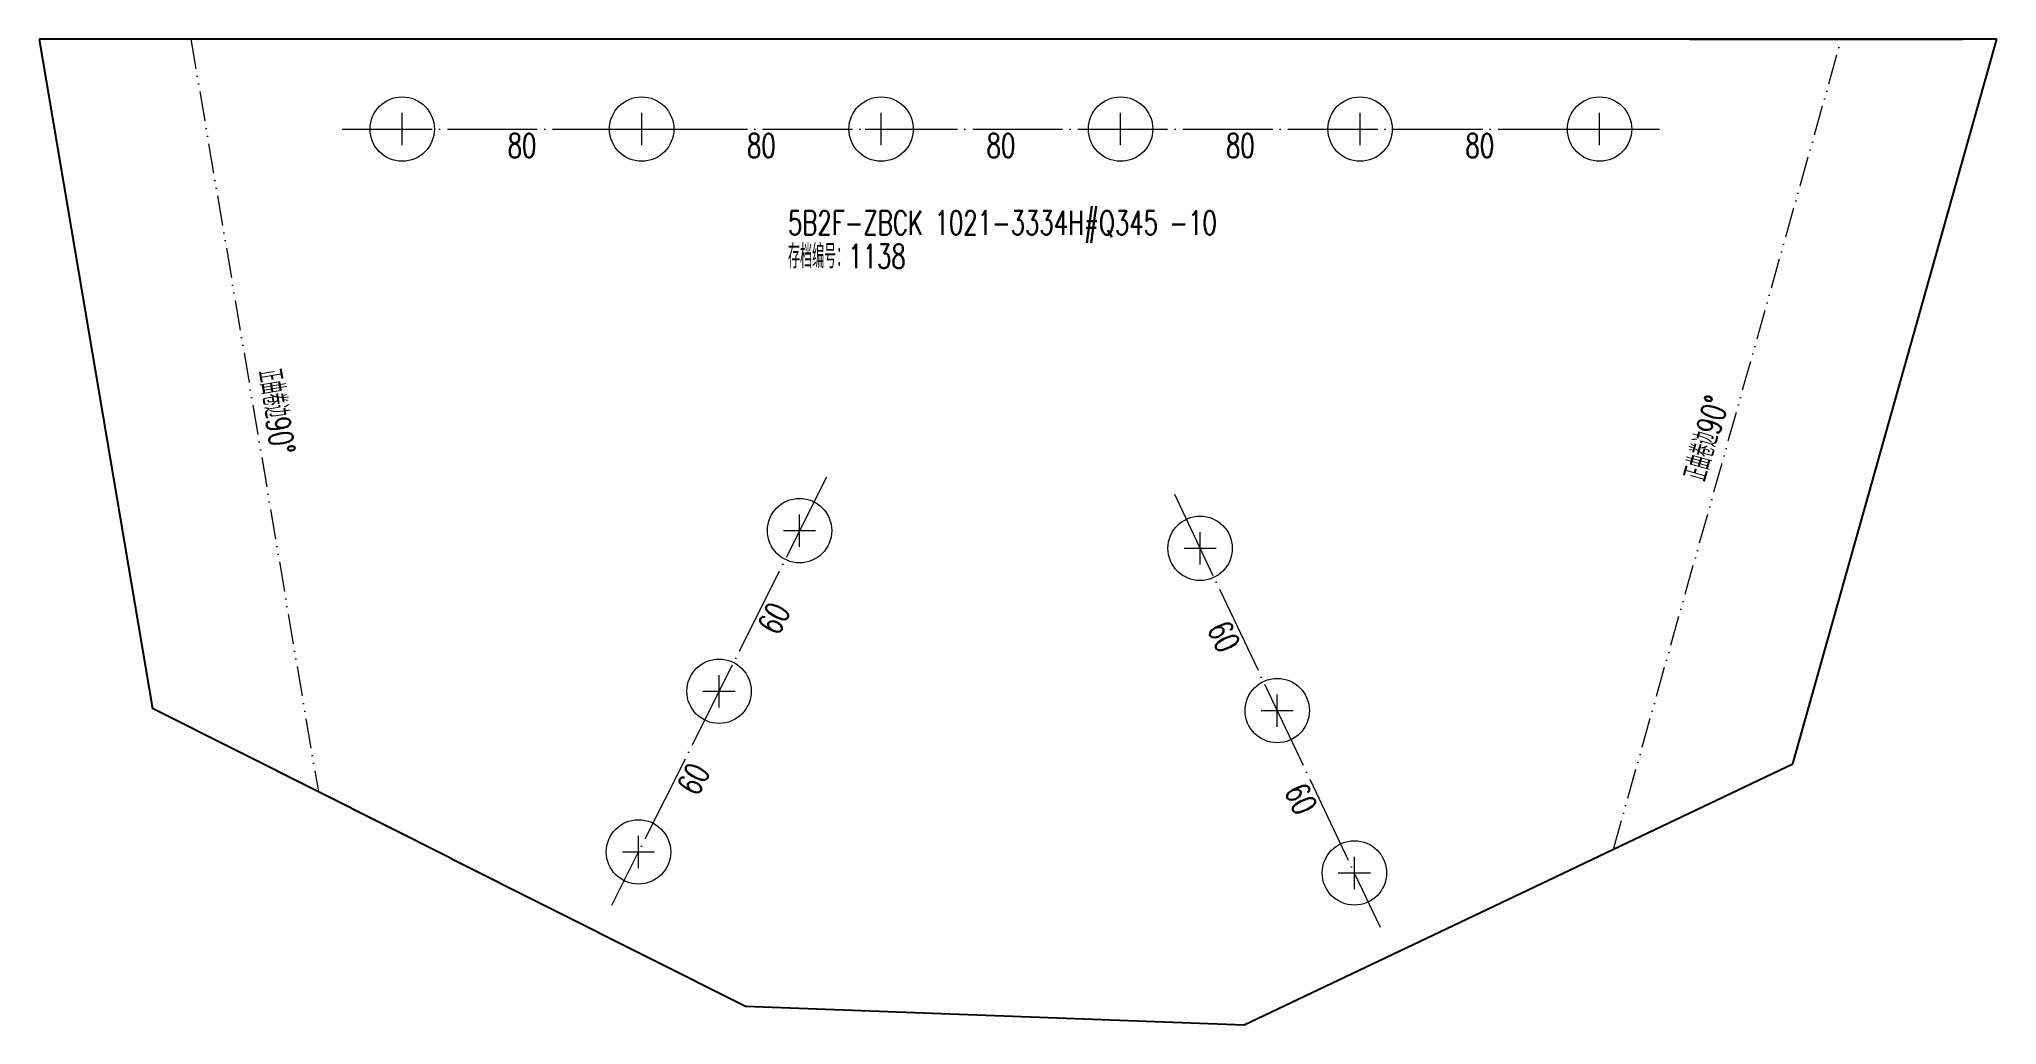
# Model space of a CAD drawing. Header units: millimetres. Extents: x -164 to 144402, y -33030 to 11430.
# Drawn here: x 29591 to 30245, y -29079 to -28750 of the extents above; entities that cross this region are included whole.
import ezdxf
from ezdxf.enums import TextEntityAlignment as Align

# ---------------------------------------------------------------- set-up
doc = ezdxf.new("R2010")
doc.units = ezdxf.units.MM
doc.header["$LTSCALE"] = 20
doc.linetypes.add('DASHDOT2X', pattern=[1.75, 1.5, -0.125, 0, -0.125])
doc.linetypes.add('DIVIDE', pattern=[0.875, 0.5, -0.125, 0, -0.125, 0, -0.125])
for name, color, linetype, lineweight in [('1', 7, 'Continuous', 25), ('11', 3, 'Continuous', 13), ('12', 7, 'Continuous', 13), ('5', 1, 'Continuous', 13), ('7', 2, 'DASHDOT2X', 13), ('8', 3, 'DIVIDE', 13)]:
    doc.layers.add(name, color=color, linetype=linetype, lineweight=lineweight)
doc.styles.get("Standard").update_dxf_attribs({"font": 'simplex', "width": 0.7, "bigfont": 'gbhzfs.shx'})

msp = doc.modelspace()

# ---------------------------------------------------------------- texts
at = {"layer": '11', "width": 0.7}
for p in [(29751.927, -28781.402), (29831.927, -28781.402), (29911.927, -28781.402), (29991.927, -28781.402), (30071.927, -28781.402)]:
    msp.add_text('80', height=8, dxfattribs=at).set_placement(p, align=Align.TOP_CENTER)
for rotation, p in [(63.360877, (29832.561, -28941.467)), (295.42947, (29990.011, -28947.622)), (63.360877, (29805.659, -28995.098)), (295.42947, (30015.775, -29001.809))]:
    msp.add_text('60', height=8, rotation=rotation, dxfattribs=at).set_placement(p, align=Align.TOP_CENTER)
at = {"layer": '12', "width": 0.7}
for s, p in [('5B2F-ZBCK 1021-3334H#Q345 -10 ', (29840.804, -28817.593)), ('存档编号：1138 ', (29840.804, -28828.793))]:
    msp.add_text(s, height=8, dxfattribs=at).set_placement(p, align=Align.BOTTOM_LEFT)
for rotation, p in [(279.614136, (29663.623, -28875.361)), (74.273227, (30153.667, -28884.844))]:
    msp.add_text('正曲卷边90°', height=8, rotation=rotation, dxfattribs=at).set_placement(p, align=Align.BOTTOM_CENTER)

# ---------------------------------------------------------------- blocks, each defined once
blk = doc.blocks.new('M20')
for p, q in [((-0.5, 0), (0.5, 0)), ((0, -0.5), (0, 0.5))]:
    blk.add_line(p, q)
blk.add_circle((0, 0), 1)

# ---------------------------------------------------------------- linework, layer by layer
at = {"layer": '1'}
for p, q in [((29641.357, -28749.902), (29590.645, -28749.902)), ((29590.645, -28749.902), (29628.496, -28973.355)), ((29681.927, -28749.902), (29641.357, -28749.902)), ((30244.649, -28749.902), (29681.927, -28749.902)), ((30141.927, -28749.902), (30182.497, -28749.902)), ((30176.529, -28991.812), (30244.649, -28749.902)), ((30182.497, -28749.902), (30233.209, -28749.902)), ((29683.917, -29001.155), (29628.496, -28973.355)), ((30116.555, -29020.328), (30176.529, -28991.812)), ((29728.255, -29023.396), (29683.917, -29001.155)), ((29728.255, -29023.396), (29826.578, -29072.716)), ((30092.565, -29031.734), (30116.555, -29020.328)), ((29993.223, -29078.968), (30092.565, -29031.734)), ((29826.578, -29072.716), (29993.223, -29078.968))]:
    msp.add_line(p, q, dxfattribs=at)
at = {"layer": '7'}
for p, q in [((29691.927, -28779.902), (30131.927, -28779.902)), ((29853.639, -28896.102), (29781.9, -29039.118)), ((29969.896, -28901.822), (30038.6, -29046.32))]:
    msp.add_line(p, q, dxfattribs=at)
at = {"layer": '8'}
for p, q in [((29641.357, -28749.902), (29683.917, -29001.155)), ((30116.555, -29020.328), (30192.705, -28749.902))]:
    msp.add_line(p, q, dxfattribs=at)

# ---------------------------------------------------------------- block references
at = {"layer": '5', "xscale": 10.75, "yscale": 10.75, "zscale": 10.75}
for p in [(29711.927, -28779.902), (29791.927, -28779.902), (29871.927, -28779.902), (29951.927, -28779.902), (30031.927, -28779.902), (30111.927, -28779.902), (29844.672, -28913.979), (29978.484, -28919.884), (29817.77, -28967.61), (30004.248, -28974.071), (29790.867, -29021.241), (30030.012, -29028.258)]:
    msp.add_blockref('M20', p, dxfattribs=at)

msp.set_redraw_order([(e.dxf.handle, doc.entitydb.next_handle()) for e in msp.query("TEXT MTEXT ATTDEF DIMENSION ARC_DIMENSION")])  # texts and dimensions are drawn at this point

doc.saveas('drawing.dxf')
